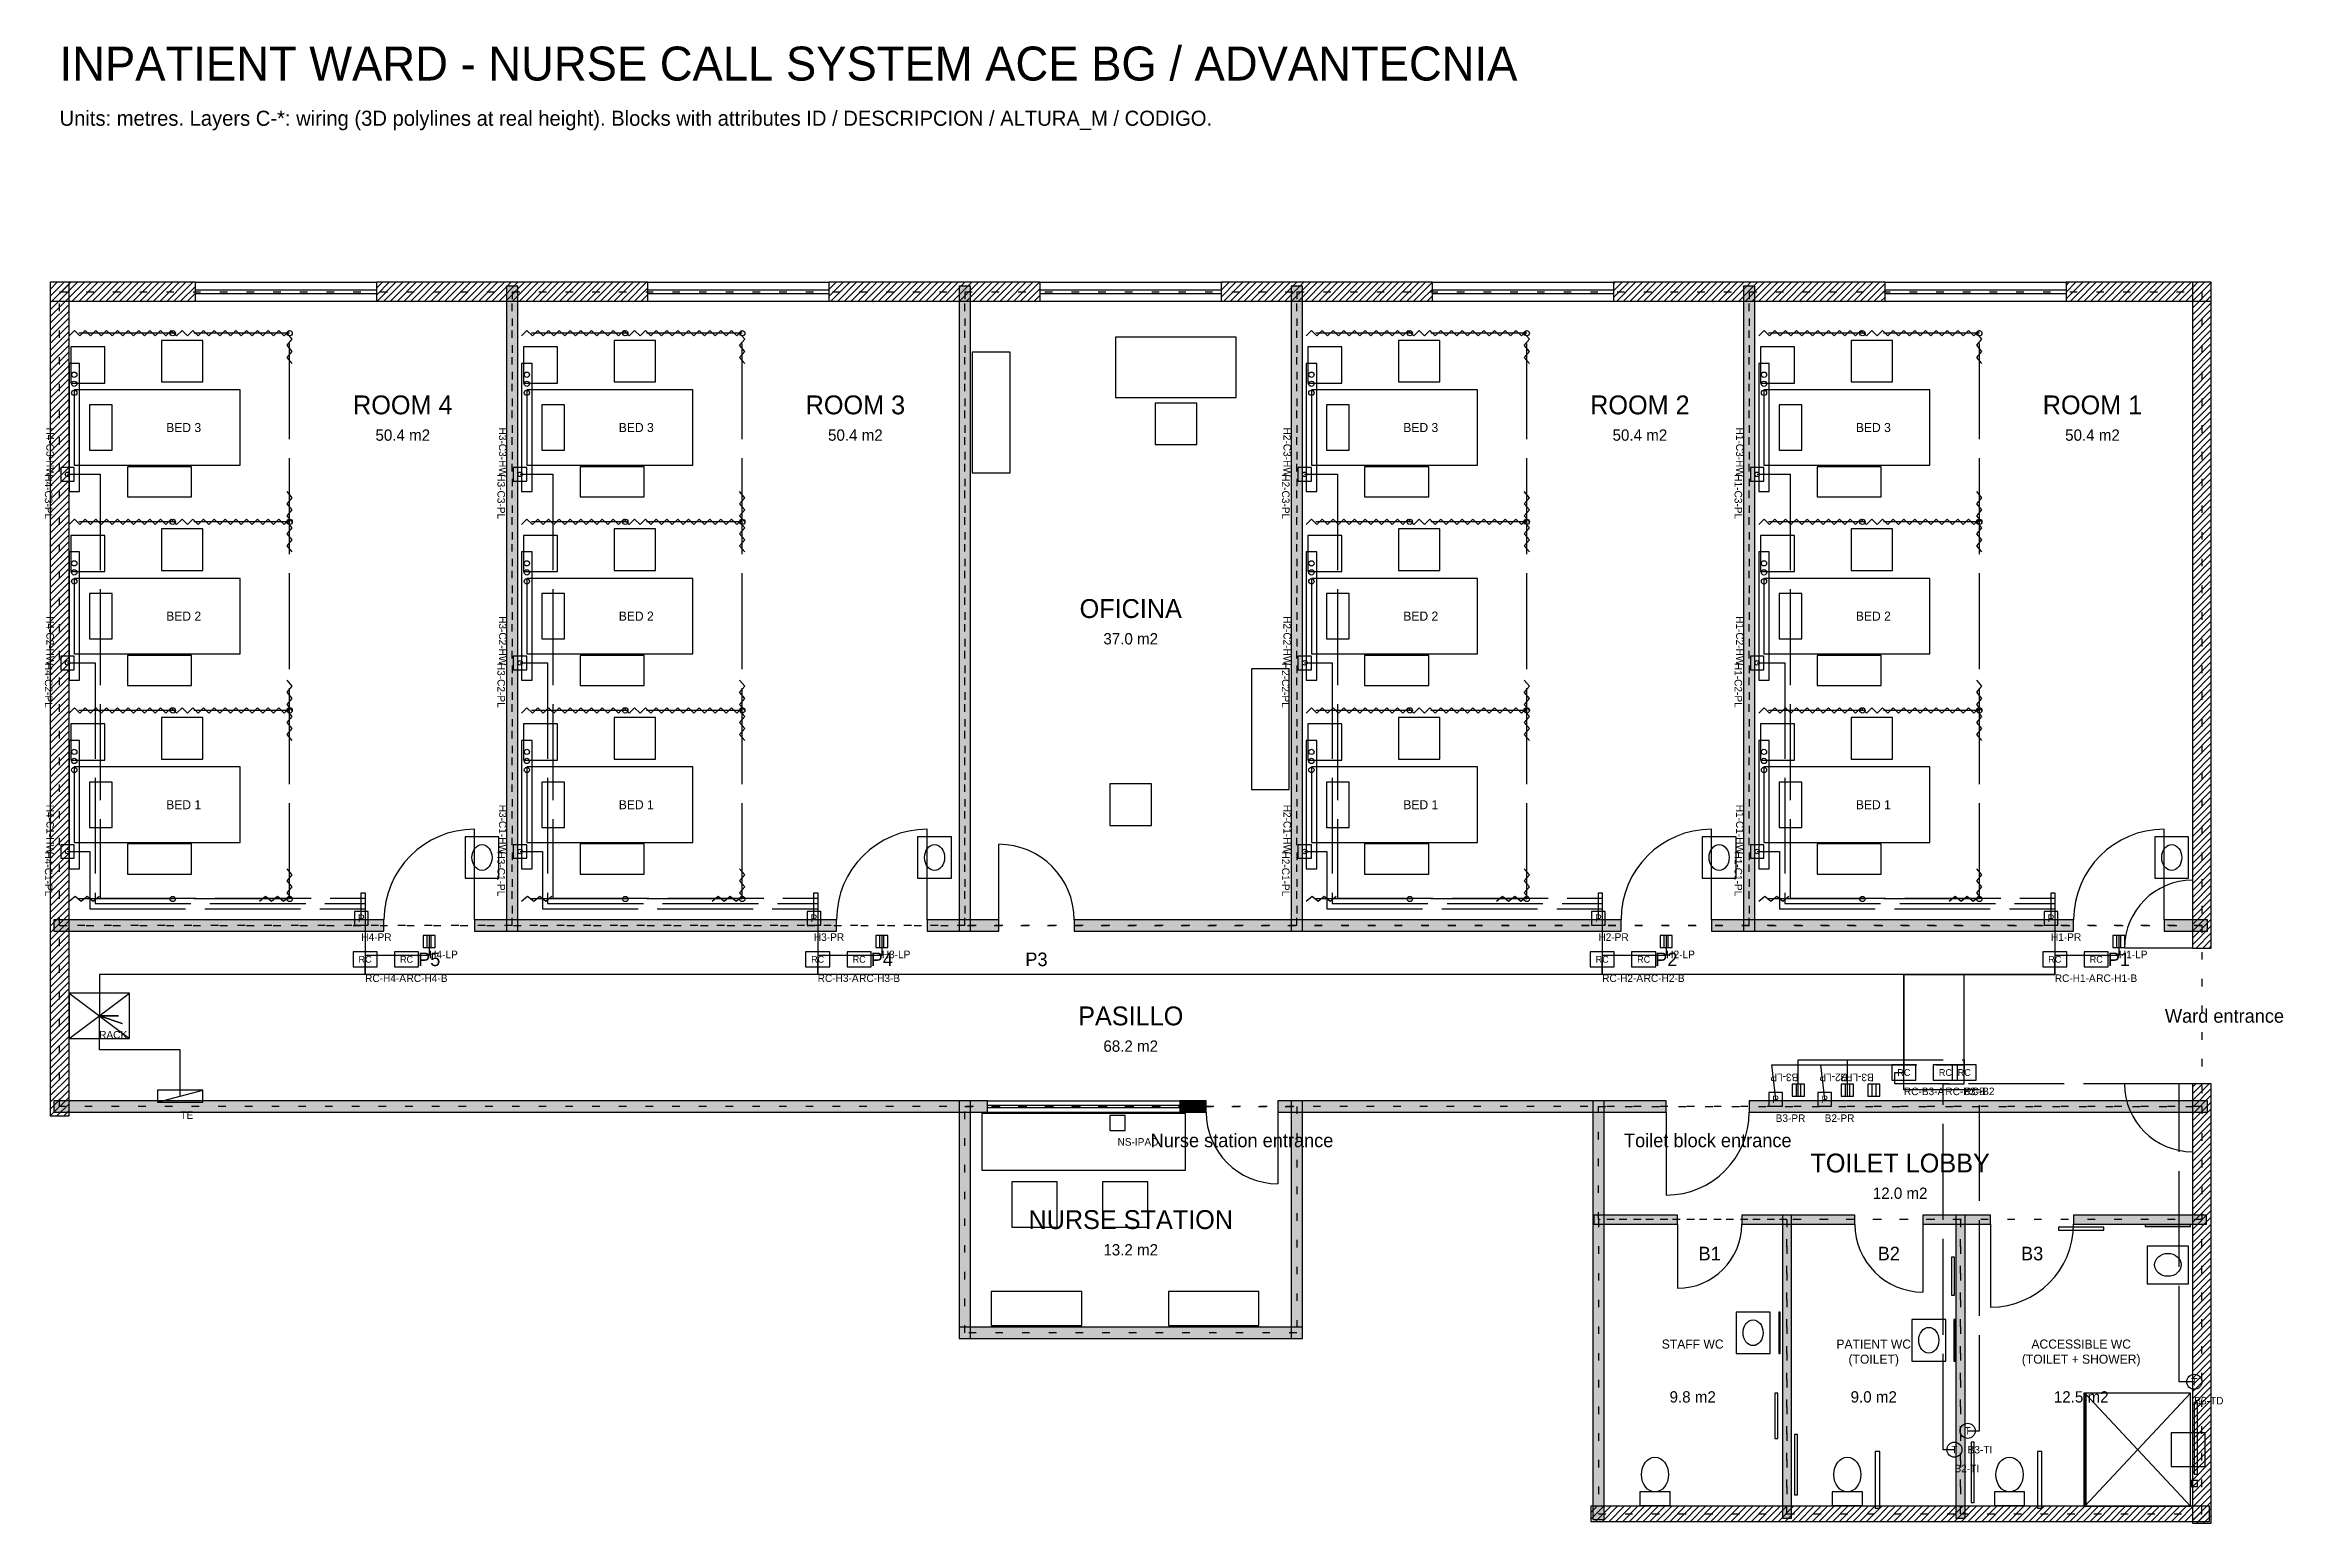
# Model space of a CAD drawing. Header units: metres. Extents: x -0.2 to 29.5, y -5.5 to 14.1.
import ezdxf
from ezdxf.enums import TextEntityAlignment as Align

# ---------------------------------------------------------------- set-up
doc = ezdxf.new("R2010")
doc.units = ezdxf.units.M
doc.linetypes.add('DASHED', pattern=[1.524, 1.27, -0.254])
doc.linetypes.add('DOT2', pattern=[0.254, 0, -0.254])
for name, color, linetype, true_color in [('A-CORTINAS', 6, 'Continuous', 0xb9a3d9), ('C-BUS-KNX-2x2x0.8', 3, 'Continuous', 0x1a9e4b), ('C-ELECTRICIDAD-230V', 5, 'Continuous', 0x1f66d1), ('C-RED-CAT6A-CAT7', 1, 'Continuous', 0xd62839), ('C-UTP-CAT6-TERMINALES', 3, 'DASHED', 0x1a9e4b), ('E-ADVANTECNIA-LLAMADA', 30, 'Continuous', 0xe46f12), ('E-ADVANTECNIA-PRESENCIA', 3, 'Continuous', 0x2e9f4f), ('E-ADVANTECNIA-ROOM-CONTROLLER', 250, 'Continuous', 0x3d4450)]:
    doc.layers.add(name, color=color, linetype=linetype, true_color=true_color)
for name, color, linetype in [('A-LOCALES', 7, 'Continuous'), ('A-MOBILIARIO', 9, 'Continuous'), ('A-MUROS', 8, 'Continuous'), ('A-MUROS-EXT', 250, 'Continuous'), ('A-PUERTAS', 7, 'Continuous'), ('A-SANITARIOS', 9, 'Continuous'), ('A-VENTANAS', 5, 'Continuous'), ('E-ADVANTECNIA-LUZ-PASILLO', 1, 'Continuous'), ('E-CABECERO-TECNICO', 8, 'Continuous'), ('E-ELEC-TABLERO', 5, 'Continuous'), ('E-RED-EQUIPOS', 7, 'Continuous'), ('T-TEXTOS', 7, 'Continuous')]:
    doc.layers.add(name, color=color, linetype=linetype)

msp = doc.modelspace()

# ---------------------------------------------------------------- texts
at = {"layer": 'T-TEXTOS'}
for s, height, p in [('INPATIENT WARD - NURSE CALL SYSTEM ACE BG / ADVANTECNIA', 0.45, (0, 13.6)), ('Units: metres. Layers C-*: wiring (3D polylines at real height). Blocks with attributes ID / DESCRIPCION / ALTURA_M / CODIGO.', 0.2, (0, 13))]:
    msp.add_text(s, height=height, dxfattribs=at).set_placement(p)
for s, height, p in [('ROOM 4', 0.25, (4.55, 9.3)), ('ROOM 3', 0.25, (10.55, 9.3)), ('ROOM 2', 0.25, (20.95, 9.3)), ('ROOM 1', 0.25, (26.95, 9.3)), ('BED 3', 0.12, (1.645, 9)), ('50.4 m2', 0.15, (4.55, 8.9)), ('BED 3', 0.12, (7.645, 9)), ('50.4 m2', 0.15, (10.55, 8.9)), ('BED 3', 0.12, (18.045, 9)), ('50.4 m2', 0.15, (20.95, 8.9)), ('BED 3', 0.12, (24.045, 9)), ('50.4 m2', 0.15, (26.95, 8.9)), ('BED 2', 0.12, (1.645, 6.5)), ('BED 2', 0.12, (7.645, 6.5)), ('OFICINA', 0.25, (14.2, 6.6)), ('BED 2', 0.12, (18.045, 6.5)), ('BED 2', 0.12, (24.045, 6.5)), ('37.0 m2', 0.15, (14.2, 6.2)), ('BED 1', 0.12, (1.645, 4)), ('BED 1', 0.12, (7.645, 4)), ('BED 1', 0.12, (18.045, 4)), ('BED 1', 0.12, (24.045, 4)), ('P5', 0.18, (4.9, 1.95)), ('P4', 0.18, (10.9, 1.95)), ('P3', 0.18, (12.95, 1.95)), ('P2', 0.18, (21.3, 1.95)), ('P1', 0.18, (27.3, 1.95)), ('PASILLO', 0.25, (14.2, 1.2)), ('Ward entrance', 0.18, (28.7, 1.2)), ('68.2 m2', 0.15, (14.2, 0.8)), ('Nurse station entrance', 0.18, (15.675, -0.45)), ('Toilet block entrance', 0.18, (21.85, -0.45)), ('TOILET LOBBY', 0.25, (24.4, -0.75)), ('12.0 m2', 0.15, (24.4, -1.15)), ('NURSE STATION', 0.25, (14.2, -1.5)), ('13.2 m2', 0.15, (14.2, -1.9)), ('B1', 0.18, (21.875, -1.95)), ('B2', 0.18, (24.25, -1.95)), ('B3', 0.18, (26.15, -1.95)), ('STAFF WC', 0.12, (21.65, -3.15)), ('PATIENT WC', 0.12, (24.05, -3.15)), ('ACCESSIBLE WC', 0.12, (26.8, -3.15)), ('(TOILET)', 0.12, (24.05, -3.35)), ('(TOILET + SHOWER)', 0.12, (26.8, -3.35)), ('9.8 m2', 0.15, (21.65, -3.85)), ('9.0 m2', 0.15, (24.05, -3.85)), ('12.5 m2', 0.15, (26.8, -3.85))]:
    msp.add_text(s, height=height, dxfattribs=at).set_placement(p, align=Align.MIDDLE_CENTER)

# ---------------------------------------------------------------- blocks, each defined once
blk = doc.blocks.new('CABECERO_TECNICO')
blk.add_lwpolyline([(-0.85, 0), (0.85, 0), (0.85, 0.14), (-0.85, 0.14)], close=True)
for centre in [(-0.7, 0.07), (-0.58, 0.07), (-0.46, 0.07)]:
    blk.add_circle(centre, 0.035)
at = {"layer": 'T-TEXTOS'}
blk.add_attdef('ID', (0, -0.3), '', height=0.1, dxfattribs=at)
at = {"layer": 'T-TEXTOS', "flags": 1}
for tag, p in [('ALTURA_M', (0, -0.55)), ('CODIGO', (0, -0.65)), ('DESCRIPCION', (0, -0.45))]:
    blk.add_attdef(tag, p, '', height=0.06, dxfattribs=at)
blk = doc.blocks.new('ADV_LLAMADA_CAMA')
blk.add_lwpolyline([(-0.09, -0.09), (0.09, -0.09), (0.09, 0.09), (-0.09, 0.09)], close=True)
blk.add_circle((0, 0), 0.03)
at = {"layer": 'T-TEXTOS'}
blk.add_attdef('ID', (0, -0.3), '', height=0.1, dxfattribs=at)
at = {"layer": 'T-TEXTOS', "flags": 1}
for tag, p in [('ALTURA_M', (0, -0.55)), ('CODIGO', (0, -0.65)), ('DESCRIPCION', (0, -0.45))]:
    blk.add_attdef(tag, p, '', height=0.06, dxfattribs=at)
blk = doc.blocks.new('ADV_PRESENCIA')
blk.add_lwpolyline([(-0.09, -0.09), (0.09, -0.09), (0.09, 0.09), (-0.09, 0.09)], close=True)
blk.add_text('P', height=0.1).set_placement((0, 0), align=Align.MIDDLE_CENTER)
at = {"layer": 'T-TEXTOS'}
blk.add_attdef('ID', (0, -0.3), '', height=0.1, dxfattribs=at)
at = {"layer": 'T-TEXTOS', "flags": 1}
for tag, p in [('ALTURA_M', (0, -0.55)), ('CODIGO', (0, -0.65)), ('DESCRIPCION', (0, -0.45))]:
    blk.add_attdef(tag, p, '', height=0.06, dxfattribs=at)
blk = doc.blocks.new('ADV_LUZ_PASILLO')
for p, q in [((-0.027, -0.16), (-0.027, 0)), ((0.027, -0.16), (0.027, 0))]:
    blk.add_line(p, q)
blk.add_lwpolyline([(-0.08, -0.16), (0.08, -0.16), (0.08, 0), (-0.08, 0)], close=True)
at = {"layer": 'T-TEXTOS'}
blk.add_attdef('ID', (0, -0.3), '', height=0.1, dxfattribs=at)
at = {"layer": 'T-TEXTOS', "flags": 1}
for tag, p in [('ALTURA_M', (0, -0.55)), ('CODIGO', (0, -0.65)), ('DESCRIPCION', (0, -0.45))]:
    blk.add_attdef(tag, p, '', height=0.06, dxfattribs=at)
blk = doc.blocks.new('ADV_ROOM_CONTROLLER')
blk.add_lwpolyline([(-0.16, -0.1), (0.16, -0.1), (0.16, 0.1), (-0.16, 0.1)], close=True)
blk.add_text('RC', height=0.09).set_placement((0, 0), align=Align.MIDDLE_CENTER)
at = {"layer": 'T-TEXTOS'}
blk.add_attdef('ID', (0, -0.3), '', height=0.1, dxfattribs=at)
at = {"layer": 'T-TEXTOS', "flags": 1}
for tag, p in [('ALTURA_M', (0, -0.55)), ('CODIGO', (0, -0.65)), ('DESCRIPCION', (0, -0.45))]:
    blk.add_attdef(tag, p, '', height=0.06, dxfattribs=at)
blk = doc.blocks.new('ADV_TIRADOR')
blk.add_circle((0, 0), 0.1)
blk.add_text('T', height=0.1).set_placement((0, 0), align=Align.MIDDLE_CENTER)
at = {"layer": 'T-TEXTOS'}
blk.add_attdef('ID', (0, -0.3), '', height=0.1, dxfattribs=at)
at = {"layer": 'T-TEXTOS', "flags": 1}
for tag, p in [('ALTURA_M', (0, -0.55)), ('CODIGO', (0, -0.65)), ('DESCRIPCION', (0, -0.45))]:
    blk.add_attdef(tag, p, '', height=0.06, dxfattribs=at)
blk = doc.blocks.new('GABINETE_42U')
for p, q in [((-0.4, -0.3), (0.4, 0.3)), ((-0.4, 0.3), (0.4, -0.3))]:
    blk.add_line(p, q)
blk.add_lwpolyline([(-0.4, -0.3), (0.4, -0.3), (0.4, 0.3), (-0.4, 0.3)], close=True)
at = {"layer": 'T-TEXTOS'}
blk.add_attdef('ID', (0, -0.3), '', height=0.1, dxfattribs=at)
at = {"layer": 'T-TEXTOS', "flags": 1}
for tag, p in [('ALTURA_M', (0, -0.55)), ('CODIGO', (0, -0.65)), ('DESCRIPCION', (0, -0.45))]:
    blk.add_attdef(tag, p, '', height=0.06, dxfattribs=at)
blk = doc.blocks.new('TABLERO_ELECTRICO')
blk.add_line((-0.3, -0.08), (0.3, 0.08))
blk.add_lwpolyline([(-0.3, -0.08), (0.3, -0.08), (0.3, 0.08), (-0.3, 0.08)], close=True)
at = {"layer": 'T-TEXTOS'}
blk.add_attdef('ID', (0, -0.3), '', height=0.1, dxfattribs=at)
at = {"layer": 'T-TEXTOS', "flags": 1}
for tag, p in [('ALTURA_M', (0, -0.55)), ('CODIGO', (0, -0.65)), ('DESCRIPCION', (0, -0.45))]:
    blk.add_attdef(tag, p, '', height=0.06, dxfattribs=at)
blk = doc.blocks.new('TELEFONO_IP')
blk.add_lwpolyline([(-0.1, -0.1), (0.1, -0.1), (0.1, 0.1), (-0.1, 0.1)], close=True)
at = {"layer": 'T-TEXTOS'}
blk.add_attdef('ID', (0, -0.3), '', height=0.1, dxfattribs=at)
at = {"layer": 'T-TEXTOS', "flags": 1}
for tag, p in [('ALTURA_M', (0, -0.55)), ('CODIGO', (0, -0.65)), ('DESCRIPCION', (0, -0.45))]:
    blk.add_attdef(tag, p, '', height=0.06, dxfattribs=at)

# ---------------------------------------------------------------- hatches: boundary and pattern name
at = {"layer": 'A-MUROS'}
for points in [[(5.925, 2.325), (6.075, 2.325), (6.075, 10.875), (5.925, 10.875)], [(11.925, 2.325), (12.075, 2.325), (12.075, 10.875), (11.925, 10.875)], [(16.325, 2.325), (16.475, 2.325), (16.475, 10.875), (16.325, 10.875)], [(22.325, 2.325), (22.475, 2.325), (22.475, 10.875), (22.325, 10.875)], [(-0.075, 2.325), (4.3, 2.325), (4.3, 2.475), (-0.075, 2.475)], [(5.5, 2.325), (10.3, 2.325), (10.3, 2.475), (5.5, 2.475)], [(11.5, 2.325), (12.45, 2.325), (12.45, 2.475), (11.5, 2.475)], [(13.45, 2.325), (20.7, 2.325), (20.7, 2.475), (13.45, 2.475)], [(21.9, 2.325), (26.7, 2.325), (26.7, 2.475), (21.9, 2.475)], [(27.9, 2.325), (28.475, 2.325), (28.475, 2.475), (27.9, 2.475)], [(-0.075, -0.075), (12.3, -0.075), (12.3, 0.075), (-0.075, 0.075)], [(11.925, -3.075), (12.075, -3.075), (12.075, 0.075), (11.925, 0.075)], [(14.85, -0.075), (15.2, -0.075), (15.2, 0.075), (14.85, 0.075)], [(16.15, -0.075), (21.3, -0.075), (21.3, 0.075), (16.15, 0.075)], [(16.325, -3.075), (16.475, -3.075), (16.475, 0.075), (16.325, 0.075)], [(20.325, -5.475), (20.475, -5.475), (20.475, 0.075), (20.325, 0.075)], [(22.4, -0.075), (28.475, -0.075), (28.475, 0.075), (22.4, 0.075)], [(20.34, -1.56), (21.45, -1.56), (21.45, -1.44), (20.34, -1.44)], [(22.3, -1.56), (23.8, -1.56), (23.8, -1.44), (22.3, -1.44)], [(22.84, -5.46), (22.96, -5.46), (22.96, -1.44), (22.84, -1.44)], [(24.7, -1.56), (25.6, -1.56), (25.6, -1.44), (24.7, -1.44)], [(25.14, -5.46), (25.26, -5.46), (25.26, -1.44), (25.14, -1.44)], [(26.7, -1.56), (28.46, -1.56), (28.46, -1.44), (26.7, -1.44)], [(11.925, -3.075), (16.475, -3.075), (16.475, -2.925), (11.925, -2.925)]]:
    msp.add_hatch(color=8, dxfattribs=at).paths.add_polyline_path(points)
at = {"layer": 'A-MUROS-EXT'}
h = msp.add_hatch(dxfattribs=at)
h.set_pattern_fill('ANSI31', scale=0.02)
h.paths.add_polyline_path([(-0.125, 10.675), (1.8, 10.675), (1.8, 10.925), (-0.125, 10.925)])
h = msp.add_hatch(dxfattribs=at)
h.set_pattern_fill('ANSI31', scale=0.02)
h.paths.add_polyline_path([(-0.125, -0.125), (0.125, -0.125), (0.125, 10.925), (-0.125, 10.925)])
h = msp.add_hatch(dxfattribs=at)
h.set_pattern_fill('ANSI31', scale=0.02)
h.paths.add_polyline_path([(4.2, 10.675), (7.8, 10.675), (7.8, 10.925), (4.2, 10.925)])
h = msp.add_hatch(dxfattribs=at)
h.set_pattern_fill('ANSI31', scale=0.02)
h.paths.add_polyline_path([(10.2, 10.675), (13, 10.675), (13, 10.925), (10.2, 10.925)])
h = msp.add_hatch(dxfattribs=at)
h.set_pattern_fill('ANSI31', scale=0.02)
h.paths.add_polyline_path([(15.4, 10.675), (18.2, 10.675), (18.2, 10.925), (15.4, 10.925)])
h = msp.add_hatch(dxfattribs=at)
h.set_pattern_fill('ANSI31', scale=0.02)
h.paths.add_polyline_path([(20.6, 10.675), (24.2, 10.675), (24.2, 10.925), (20.6, 10.925)])
h = msp.add_hatch(dxfattribs=at)
h.set_pattern_fill('ANSI31', scale=0.02)
h.paths.add_polyline_path([(26.6, 10.675), (28.525, 10.675), (28.525, 10.925), (26.6, 10.925)])
h = msp.add_hatch(dxfattribs=at)
h.set_pattern_fill('ANSI31', scale=0.02)
h.paths.add_polyline_path([(28.275, 2.1), (28.525, 2.1), (28.525, 10.925), (28.275, 10.925)])
h = msp.add_hatch(dxfattribs=at)
h.set_pattern_fill('ANSI31', scale=0.02)
h.paths.add_polyline_path([(28.275, -5.525), (28.525, -5.525), (28.525, 0.3), (28.275, 0.3)])
h = msp.add_hatch(dxfattribs=at)
h.set_pattern_fill('ANSI31', scale=0.02)
h.paths.add_polyline_path([(20.3, -5.5), (28.5, -5.5), (28.5, -5.3), (20.3, -5.3)])

# ---------------------------------------------------------------- linework, layer by layer
at = {"layer": 'A-CORTINAS', "linetype": 'DASHED'}
for p, q in [((3.05, 10.25), (0.125, 10.25)), ((3.05, 2.75), (3.05, 10.25)), ((9.05, 10.25), (6.125, 10.25)), ((9.05, 2.75), (9.05, 10.25)), ((19.45, 10.25), (16.525, 10.25)), ((19.45, 2.75), (19.45, 10.25)), ((25.45, 10.25), (22.525, 10.25)), ((25.45, 2.75), (25.45, 10.25)), ((3.05, 7.75), (0.125, 7.75)), ((9.05, 7.75), (6.125, 7.75)), ((19.45, 7.75), (16.525, 7.75)), ((25.45, 7.75), (22.525, 7.75)), ((3.05, 5.25), (0.125, 5.25)), ((9.05, 5.25), (6.125, 5.25)), ((19.45, 5.25), (16.525, 5.25)), ((25.45, 5.25), (22.525, 5.25)), ((3.05, 2.75), (0.125, 2.75)), ((9.05, 2.75), (6.125, 2.75)), ((19.45, 2.75), (16.525, 2.75)), ((25.45, 2.75), (22.525, 2.75))]:
    msp.add_line(p, q, dxfattribs=at)
at = {"layer": 'A-CORTINAS'}
for points in [[(3.05, 10.285), (2.979, 10.215), (2.907, 10.285), (2.836, 10.215), (2.765, 10.285), (2.693, 10.215), (2.622, 10.285), (2.551, 10.215), (2.479, 10.285), (2.408, 10.215), (2.337, 10.285), (2.265, 10.215), (2.194, 10.285), (2.123, 10.215), (2.051, 10.285), (1.98, 10.215), (1.909, 10.285), (1.837, 10.215), (1.766, 10.285), (1.695, 10.215), (1.623, 10.285), (1.552, 10.215), (1.48, 10.285), (1.409, 10.215), (1.338, 10.285), (1.266, 10.215), (1.195, 10.285), (1.124, 10.215), (1.052, 10.285), (0.981, 10.215), (0.91, 10.285), (0.838, 10.215), (0.767, 10.285), (0.696, 10.215), (0.624, 10.285), (0.553, 10.215), (0.482, 10.285), (0.41, 10.215), (0.339, 10.285), (0.268, 10.215), (0.196, 10.285), (0.125, 10.215)], [(3.085, 9.85), (3.015, 9.93), (3.085, 10.01), (3.015, 10.09), (3.085, 10.17), (3.015, 10.25)], [(9.05, 10.285), (8.979, 10.215), (8.907, 10.285), (8.836, 10.215), (8.765, 10.285), (8.693, 10.215), (8.622, 10.285), (8.551, 10.215), (8.479, 10.285), (8.408, 10.215), (8.337, 10.285), (8.265, 10.215), (8.194, 10.285), (8.123, 10.215), (8.051, 10.285), (7.98, 10.215), (7.909, 10.285), (7.837, 10.215), (7.766, 10.285), (7.695, 10.215), (7.623, 10.285), (7.552, 10.215), (7.48, 10.285), (7.409, 10.215), (7.338, 10.285), (7.266, 10.215), (7.195, 10.285), (7.124, 10.215), (7.052, 10.285), (6.981, 10.215), (6.91, 10.285), (6.838, 10.215), (6.767, 10.285), (6.696, 10.215), (6.624, 10.285), (6.553, 10.215), (6.482, 10.285), (6.41, 10.215), (6.339, 10.285), (6.268, 10.215), (6.196, 10.285), (6.125, 10.215)], [(9.085, 9.85), (9.015, 9.93), (9.085, 10.01), (9.015, 10.09), (9.085, 10.17), (9.015, 10.25)], [(19.45, 10.285), (19.379, 10.215), (19.307, 10.285), (19.236, 10.215), (19.165, 10.285), (19.093, 10.215), (19.022, 10.285), (18.951, 10.215), (18.879, 10.285), (18.808, 10.215), (18.737, 10.285), (18.665, 10.215), (18.594, 10.285), (18.523, 10.215), (18.451, 10.285), (18.38, 10.215), (18.309, 10.285), (18.237, 10.215), (18.166, 10.285), (18.095, 10.215), (18.023, 10.285), (17.952, 10.215), (17.88, 10.285), (17.809, 10.215), (17.738, 10.285), (17.666, 10.215), (17.595, 10.285), (17.524, 10.215), (17.452, 10.285), (17.381, 10.215), (17.31, 10.285), (17.238, 10.215), (17.167, 10.285), (17.096, 10.215), (17.024, 10.285), (16.953, 10.215), (16.882, 10.285), (16.81, 10.215), (16.739, 10.285), (16.668, 10.215), (16.596, 10.285), (16.525, 10.215)], [(19.485, 9.85), (19.415, 9.93), (19.485, 10.01), (19.415, 10.09), (19.485, 10.17), (19.415, 10.25)], [(25.45, 10.285), (25.379, 10.215), (25.307, 10.285), (25.236, 10.215), (25.165, 10.285), (25.093, 10.215), (25.022, 10.285), (24.951, 10.215), (24.879, 10.285), (24.808, 10.215), (24.737, 10.285), (24.665, 10.215), (24.594, 10.285), (24.523, 10.215), (24.451, 10.285), (24.38, 10.215), (24.309, 10.285), (24.237, 10.215), (24.166, 10.285), (24.095, 10.215), (24.023, 10.285), (23.952, 10.215), (23.88, 10.285), (23.809, 10.215), (23.738, 10.285), (23.666, 10.215), (23.595, 10.285), (23.524, 10.215), (23.452, 10.285), (23.381, 10.215), (23.31, 10.285), (23.238, 10.215), (23.167, 10.285), (23.096, 10.215), (23.024, 10.285), (22.953, 10.215), (22.882, 10.285), (22.81, 10.215), (22.739, 10.285), (22.668, 10.215), (22.596, 10.285), (22.525, 10.215)], [(25.485, 9.85), (25.415, 9.93), (25.485, 10.01), (25.415, 10.09), (25.485, 10.17), (25.415, 10.25)], [(3.085, 7.75), (3.015, 7.83), (3.085, 7.91), (3.015, 7.99), (3.085, 8.07), (3.015, 8.15)], [(9.085, 7.75), (9.015, 7.83), (9.085, 7.91), (9.015, 7.99), (9.085, 8.07), (9.015, 8.15)], [(19.485, 7.75), (19.415, 7.83), (19.485, 7.91), (19.415, 7.99), (19.485, 8.07), (19.415, 8.15)], [(25.485, 7.75), (25.415, 7.83), (25.485, 7.91), (25.415, 7.99), (25.485, 8.07), (25.415, 8.15)], [(3.05, 7.785), (2.979, 7.715), (2.907, 7.785), (2.836, 7.715), (2.765, 7.785), (2.693, 7.715), (2.622, 7.785), (2.551, 7.715), (2.479, 7.785), (2.408, 7.715), (2.337, 7.785), (2.265, 7.715), (2.194, 7.785), (2.123, 7.715), (2.051, 7.785), (1.98, 7.715), (1.909, 7.785), (1.837, 7.715), (1.766, 7.785), (1.695, 7.715), (1.623, 7.785), (1.552, 7.715), (1.48, 7.785), (1.409, 7.715), (1.338, 7.785), (1.266, 7.715), (1.195, 7.785), (1.124, 7.715), (1.052, 7.785), (0.981, 7.715), (0.91, 7.785), (0.838, 7.715), (0.767, 7.785), (0.696, 7.715), (0.624, 7.785), (0.553, 7.715), (0.482, 7.785), (0.41, 7.715), (0.339, 7.785), (0.268, 7.715), (0.196, 7.785), (0.125, 7.715)], [(3.085, 7.35), (3.015, 7.43), (3.085, 7.51), (3.015, 7.59), (3.085, 7.67), (3.015, 7.75)], [(9.05, 7.785), (8.979, 7.715), (8.907, 7.785), (8.836, 7.715), (8.765, 7.785), (8.693, 7.715), (8.622, 7.785), (8.551, 7.715), (8.479, 7.785), (8.408, 7.715), (8.337, 7.785), (8.265, 7.715), (8.194, 7.785), (8.123, 7.715), (8.051, 7.785), (7.98, 7.715), (7.909, 7.785), (7.837, 7.715), (7.766, 7.785), (7.695, 7.715), (7.623, 7.785), (7.552, 7.715), (7.48, 7.785), (7.409, 7.715), (7.338, 7.785), (7.266, 7.715), (7.195, 7.785), (7.124, 7.715), (7.052, 7.785), (6.981, 7.715), (6.91, 7.785), (6.838, 7.715), (6.767, 7.785), (6.696, 7.715), (6.624, 7.785), (6.553, 7.715), (6.482, 7.785), (6.41, 7.715), (6.339, 7.785), (6.268, 7.715), (6.196, 7.785), (6.125, 7.715)], [(9.085, 7.35), (9.015, 7.43), (9.085, 7.51), (9.015, 7.59), (9.085, 7.67), (9.015, 7.75)], [(19.45, 7.785), (19.379, 7.715), (19.307, 7.785), (19.236, 7.715), (19.165, 7.785), (19.093, 7.715), (19.022, 7.785), (18.951, 7.715), (18.879, 7.785), (18.808, 7.715), (18.737, 7.785), (18.665, 7.715), (18.594, 7.785), (18.523, 7.715), (18.451, 7.785), (18.38, 7.715), (18.309, 7.785), (18.237, 7.715), (18.166, 7.785), (18.095, 7.715), (18.023, 7.785), (17.952, 7.715), (17.88, 7.785), (17.809, 7.715), (17.738, 7.785), (17.666, 7.715), (17.595, 7.785), (17.524, 7.715), (17.452, 7.785), (17.381, 7.715), (17.31, 7.785), (17.238, 7.715), (17.167, 7.785), (17.096, 7.715), (17.024, 7.785), (16.953, 7.715), (16.882, 7.785), (16.81, 7.715), (16.739, 7.785), (16.668, 7.715), (16.596, 7.785), (16.525, 7.715)], [(19.485, 7.35), (19.415, 7.43), (19.485, 7.51), (19.415, 7.59), (19.485, 7.67), (19.415, 7.75)], [(25.45, 7.785), (25.379, 7.715), (25.307, 7.785), (25.236, 7.715), (25.165, 7.785), (25.093, 7.715), (25.022, 7.785), (24.951, 7.715), (24.879, 7.785), (24.808, 7.715), (24.737, 7.785), (24.665, 7.715), (24.594, 7.785), (24.523, 7.715), (24.451, 7.785), (24.38, 7.715), (24.309, 7.785), (24.237, 7.715), (24.166, 7.785), (24.095, 7.715), (24.023, 7.785), (23.952, 7.715), (23.88, 7.785), (23.809, 7.715), (23.738, 7.785), (23.666, 7.715), (23.595, 7.785), (23.524, 7.715), (23.452, 7.785), (23.381, 7.715), (23.31, 7.785), (23.238, 7.715), (23.167, 7.785), (23.096, 7.715), (23.024, 7.785), (22.953, 7.715), (22.882, 7.785), (22.81, 7.715), (22.739, 7.785), (22.668, 7.715), (22.596, 7.785), (22.525, 7.715)], [(25.485, 7.35), (25.415, 7.43), (25.485, 7.51), (25.415, 7.59), (25.485, 7.67), (25.415, 7.75)], [(3.085, 5.25), (3.015, 5.33), (3.085, 5.41), (3.015, 5.49), (3.085, 5.57), (3.015, 5.65)], [(9.085, 5.25), (9.015, 5.33), (9.085, 5.41), (9.015, 5.49), (9.085, 5.57), (9.015, 5.65)], [(19.485, 5.25), (19.415, 5.33), (19.485, 5.41), (19.415, 5.49), (19.485, 5.57), (19.415, 5.65)], [(25.485, 5.25), (25.415, 5.33), (25.485, 5.41), (25.415, 5.49), (25.485, 5.57), (25.415, 5.65)], [(3.05, 5.285), (2.979, 5.215), (2.907, 5.285), (2.836, 5.215), (2.765, 5.285), (2.693, 5.215), (2.622, 5.285), (2.551, 5.215), (2.479, 5.285), (2.408, 5.215), (2.337, 5.285), (2.265, 5.215), (2.194, 5.285), (2.123, 5.215), (2.051, 5.285), (1.98, 5.215), (1.909, 5.285), (1.837, 5.215), (1.766, 5.285), (1.695, 5.215), (1.623, 5.285), (1.552, 5.215), (1.48, 5.285), (1.409, 5.215), (1.338, 5.285), (1.266, 5.215), (1.195, 5.285), (1.124, 5.215), (1.052, 5.285), (0.981, 5.215), (0.91, 5.285), (0.838, 5.215), (0.767, 5.285), (0.696, 5.215), (0.624, 5.285), (0.553, 5.215), (0.482, 5.285), (0.41, 5.215), (0.339, 5.285), (0.268, 5.215), (0.196, 5.285), (0.125, 5.215)], [(3.085, 4.85), (3.015, 4.93), (3.085, 5.01), (3.015, 5.09), (3.085, 5.17), (3.015, 5.25)], [(9.05, 5.285), (8.979, 5.215), (8.907, 5.285), (8.836, 5.215), (8.765, 5.285), (8.693, 5.215), (8.622, 5.285), (8.551, 5.215), (8.479, 5.285), (8.408, 5.215), (8.337, 5.285), (8.265, 5.215), (8.194, 5.285), (8.123, 5.215), (8.051, 5.285), (7.98, 5.215), (7.909, 5.285), (7.837, 5.215), (7.766, 5.285), (7.695, 5.215), (7.623, 5.285), (7.552, 5.215), (7.48, 5.285), (7.409, 5.215), (7.338, 5.285), (7.266, 5.215), (7.195, 5.285), (7.124, 5.215), (7.052, 5.285), (6.981, 5.215), (6.91, 5.285), (6.838, 5.215), (6.767, 5.285), (6.696, 5.215), (6.624, 5.285), (6.553, 5.215), (6.482, 5.285), (6.41, 5.215), (6.339, 5.285), (6.268, 5.215), (6.196, 5.285), (6.125, 5.215)], [(9.085, 4.85), (9.015, 4.93), (9.085, 5.01), (9.015, 5.09), (9.085, 5.17), (9.015, 5.25)], [(19.45, 5.285), (19.379, 5.215), (19.307, 5.285), (19.236, 5.215), (19.165, 5.285), (19.093, 5.215), (19.022, 5.285), (18.951, 5.215), (18.879, 5.285), (18.808, 5.215), (18.737, 5.285), (18.665, 5.215), (18.594, 5.285), (18.523, 5.215), (18.451, 5.285), (18.38, 5.215), (18.309, 5.285), (18.237, 5.215), (18.166, 5.285), (18.095, 5.215), (18.023, 5.285), (17.952, 5.215), (17.88, 5.285), (17.809, 5.215), (17.738, 5.285), (17.666, 5.215), (17.595, 5.285), (17.524, 5.215), (17.452, 5.285), (17.381, 5.215), (17.31, 5.285), (17.238, 5.215), (17.167, 5.285), (17.096, 5.215), (17.024, 5.285), (16.953, 5.215), (16.882, 5.285), (16.81, 5.215), (16.739, 5.285), (16.668, 5.215), (16.596, 5.285), (16.525, 5.215)], [(19.485, 4.85), (19.415, 4.93), (19.485, 5.01), (19.415, 5.09), (19.485, 5.17), (19.415, 5.25)], [(25.45, 5.285), (25.379, 5.215), (25.307, 5.285), (25.236, 5.215), (25.165, 5.285), (25.093, 5.215), (25.022, 5.285), (24.951, 5.215), (24.879, 5.285), (24.808, 5.215), (24.737, 5.285), (24.665, 5.215), (24.594, 5.285), (24.523, 5.215), (24.451, 5.285), (24.38, 5.215), (24.309, 5.285), (24.237, 5.215), (24.166, 5.285), (24.095, 5.215), (24.023, 5.285), (23.952, 5.215), (23.88, 5.285), (23.809, 5.215), (23.738, 5.285), (23.666, 5.215), (23.595, 5.285), (23.524, 5.215), (23.452, 5.285), (23.381, 5.215), (23.31, 5.285), (23.238, 5.215), (23.167, 5.285), (23.096, 5.215), (23.024, 5.285), (22.953, 5.215), (22.882, 5.285), (22.81, 5.215), (22.739, 5.285), (22.668, 5.215), (22.596, 5.285), (22.525, 5.215)], [(25.485, 4.85), (25.415, 4.93), (25.485, 5.01), (25.415, 5.09), (25.485, 5.17), (25.415, 5.25)], [(3.085, 2.75), (3.015, 2.83), (3.085, 2.91), (3.015, 2.99), (3.085, 3.07), (3.015, 3.15)], [(9.085, 2.75), (9.015, 2.83), (9.085, 2.91), (9.015, 2.99), (9.085, 3.07), (9.015, 3.15)], [(19.485, 2.75), (19.415, 2.83), (19.485, 2.91), (19.415, 2.99), (19.485, 3.07), (19.415, 3.15)], [(25.485, 2.75), (25.415, 2.83), (25.485, 2.91), (25.415, 2.99), (25.485, 3.07), (25.415, 3.15)], [(0.525, 2.785), (0.445, 2.715), (0.365, 2.785), (0.285, 2.715), (0.205, 2.785), (0.125, 2.715)], [(3.05, 2.785), (2.97, 2.715), (2.89, 2.785), (2.81, 2.715), (2.73, 2.785), (2.65, 2.715)], [(6.525, 2.785), (6.445, 2.715), (6.365, 2.785), (6.285, 2.715), (6.205, 2.785), (6.125, 2.715)], [(9.05, 2.785), (8.97, 2.715), (8.89, 2.785), (8.81, 2.715), (8.73, 2.785), (8.65, 2.715)], [(16.925, 2.785), (16.845, 2.715), (16.765, 2.785), (16.685, 2.715), (16.605, 2.785), (16.525, 2.715)], [(19.45, 2.785), (19.37, 2.715), (19.29, 2.785), (19.21, 2.715), (19.13, 2.785), (19.05, 2.715)], [(22.925, 2.785), (22.845, 2.715), (22.765, 2.785), (22.685, 2.715), (22.605, 2.785), (22.525, 2.715)], [(25.45, 2.785), (25.37, 2.715), (25.29, 2.785), (25.21, 2.715), (25.13, 2.785), (25.05, 2.715)]]:
    msp.add_lwpolyline(points, dxfattribs=at)
for centre in [(1.5, 10.25), (3.05, 10.25), (7.5, 10.25), (9.05, 10.25), (17.9, 10.25), (19.45, 10.25), (23.9, 10.25), (25.45, 10.25), (1.5, 7.75), (3.05, 7.75), (7.5, 7.75), (9.05, 7.75), (17.9, 7.75), (19.45, 7.75), (23.9, 7.75), (25.45, 7.75), (1.5, 5.25), (3.05, 5.25), (7.5, 5.25), (9.05, 5.25), (17.9, 5.25), (19.45, 5.25), (23.9, 5.25), (25.45, 5.25), (1.5, 2.75), (3.05, 2.75), (7.5, 2.75), (9.05, 2.75), (17.9, 2.75), (19.45, 2.75), (23.9, 2.75), (25.45, 2.75)]:
    msp.add_circle(centre, 0.035, dxfattribs=at)
at = {"layer": 'A-LOCALES', "linetype": 'DOT2'}
for points in [[(6, 2.4), (0, 2.4), (0, 10.8), (6, 10.8)], [(12, 2.4), (6, 2.4), (6, 10.8), (12, 10.8)], [(16.4, 2.4), (12, 2.4), (12, 10.8), (16.4, 10.8)], [(22.4, 2.4), (16.4, 2.4), (16.4, 10.8), (22.4, 10.8)], [(28.4, 2.4), (22.4, 2.4), (22.4, 10.8), (28.4, 10.8)], [(28.4, 0), (0, 0), (0, 2.4), (28.4, 2.4)], [(16.4, -3), (12, -3), (12, 0), (16.4, 0)], [(28.4, -1.5), (20.4, -1.5), (20.4, 0), (28.4, 0)], [(20.4, -5.4), (22.9, -5.4), (22.9, -1.5), (20.4, -1.5)], [(22.9, -5.4), (25.2, -5.4), (25.2, -1.5), (22.9, -1.5)], [(25.2, -5.4), (28.4, -5.4), (28.4, -1.5), (25.2, -1.5)]]:
    msp.add_lwpolyline(points, close=True, dxfattribs=at)
at = {"layer": 'A-MOBILIARIO'}
for points in [[(1.35, 9.605), (1.9, 9.605), (1.9, 10.155), (1.35, 10.155)], [(7.35, 9.605), (7.9, 9.605), (7.9, 10.155), (7.35, 10.155)], [(14, 9.4), (15.6, 9.4), (15.6, 10.2), (14, 10.2)], [(17.75, 9.605), (18.3, 9.605), (18.3, 10.155), (17.75, 10.155)], [(23.75, 9.605), (24.3, 9.605), (24.3, 10.155), (23.75, 10.155)], [(0.15, 9.59), (0.6, 9.59), (0.6, 10.07), (0.15, 10.07)], [(6.15, 9.59), (6.6, 9.59), (6.6, 10.07), (6.15, 10.07)], [(12.1, 8.4), (12.6, 8.4), (12.6, 10), (12.1, 10)], [(16.55, 9.59), (17, 9.59), (17, 10.07), (16.55, 10.07)], [(22.55, 9.59), (23, 9.59), (23, 10.07), (22.55, 10.07)], [(0.195, 8.5), (2.395, 8.5), (2.395, 9.5), (0.195, 9.5)], [(6.195, 8.5), (8.395, 8.5), (8.395, 9.5), (6.195, 9.5)], [(16.595, 8.5), (18.795, 8.5), (18.795, 9.5), (16.595, 9.5)], [(22.595, 8.5), (24.795, 8.5), (24.795, 9.5), (22.595, 9.5)], [(0.395, 8.7), (0.695, 8.7), (0.695, 9.3), (0.395, 9.3)], [(6.395, 8.7), (6.695, 8.7), (6.695, 9.3), (6.395, 9.3)], [(14.525, 8.775), (15.075, 8.775), (15.075, 9.325), (14.525, 9.325)], [(16.795, 8.7), (17.095, 8.7), (17.095, 9.3), (16.795, 9.3)], [(22.795, 8.7), (23.095, 8.7), (23.095, 9.3), (22.795, 9.3)], [(0.9, 8.08), (1.75, 8.08), (1.75, 8.48), (0.9, 8.48)], [(6.9, 8.08), (7.75, 8.08), (7.75, 8.48), (6.9, 8.48)], [(17.3, 8.08), (18.15, 8.08), (18.15, 8.48), (17.3, 8.48)], [(23.3, 8.08), (24.15, 8.08), (24.15, 8.48), (23.3, 8.48)], [(0.15, 7.09), (0.6, 7.09), (0.6, 7.57), (0.15, 7.57)], [(1.35, 7.105), (1.9, 7.105), (1.9, 7.655), (1.35, 7.655)], [(6.15, 7.09), (6.6, 7.09), (6.6, 7.57), (6.15, 7.57)], [(7.35, 7.105), (7.9, 7.105), (7.9, 7.655), (7.35, 7.655)], [(16.55, 7.09), (17, 7.09), (17, 7.57), (16.55, 7.57)], [(17.75, 7.105), (18.3, 7.105), (18.3, 7.655), (17.75, 7.655)], [(22.55, 7.09), (23, 7.09), (23, 7.57), (22.55, 7.57)], [(23.75, 7.105), (24.3, 7.105), (24.3, 7.655), (23.75, 7.655)], [(0.195, 6), (2.395, 6), (2.395, 7), (0.195, 7)], [(6.195, 6), (8.395, 6), (8.395, 7), (6.195, 7)], [(16.595, 6), (18.795, 6), (18.795, 7), (16.595, 7)], [(22.595, 6), (24.795, 6), (24.795, 7), (22.595, 7)], [(0.395, 6.2), (0.695, 6.2), (0.695, 6.8), (0.395, 6.8)], [(6.395, 6.2), (6.695, 6.2), (6.695, 6.8), (6.395, 6.8)], [(16.795, 6.2), (17.095, 6.2), (17.095, 6.8), (16.795, 6.8)], [(22.795, 6.2), (23.095, 6.2), (23.095, 6.8), (22.795, 6.8)], [(0.9, 5.58), (1.75, 5.58), (1.75, 5.98), (0.9, 5.98)], [(6.9, 5.58), (7.75, 5.58), (7.75, 5.98), (6.9, 5.98)], [(17.3, 5.58), (18.15, 5.58), (18.15, 5.98), (17.3, 5.98)], [(23.3, 5.58), (24.15, 5.58), (24.15, 5.98), (23.3, 5.98)], [(15.8, 4.2), (16.3, 4.2), (16.3, 5.8), (15.8, 5.8)], [(0.15, 4.59), (0.6, 4.59), (0.6, 5.07), (0.15, 5.07)], [(1.35, 4.605), (1.9, 4.605), (1.9, 5.155), (1.35, 5.155)], [(6.15, 4.59), (6.6, 4.59), (6.6, 5.07), (6.15, 5.07)], [(7.35, 4.605), (7.9, 4.605), (7.9, 5.155), (7.35, 5.155)], [(16.55, 4.59), (17, 4.59), (17, 5.07), (16.55, 5.07)], [(17.75, 4.605), (18.3, 4.605), (18.3, 5.155), (17.75, 5.155)], [(22.55, 4.59), (23, 4.59), (23, 5.07), (22.55, 5.07)], [(23.75, 4.605), (24.3, 4.605), (24.3, 5.155), (23.75, 5.155)], [(0.195, 3.5), (2.395, 3.5), (2.395, 4.5), (0.195, 4.5)], [(6.195, 3.5), (8.395, 3.5), (8.395, 4.5), (6.195, 4.5)], [(16.595, 3.5), (18.795, 3.5), (18.795, 4.5), (16.595, 4.5)], [(22.595, 3.5), (24.795, 3.5), (24.795, 4.5), (22.595, 4.5)], [(0.395, 3.7), (0.695, 3.7), (0.695, 4.3), (0.395, 4.3)], [(6.395, 3.7), (6.695, 3.7), (6.695, 4.3), (6.395, 4.3)], [(13.925, 3.725), (14.475, 3.725), (14.475, 4.275), (13.925, 4.275)], [(16.795, 3.7), (17.095, 3.7), (17.095, 4.3), (16.795, 4.3)], [(22.795, 3.7), (23.095, 3.7), (23.095, 4.3), (22.795, 4.3)], [(0.9, 3.08), (1.75, 3.08), (1.75, 3.48), (0.9, 3.48)], [(6.9, 3.08), (7.75, 3.08), (7.75, 3.48), (6.9, 3.48)], [(17.3, 3.08), (18.15, 3.08), (18.15, 3.48), (17.3, 3.48)], [(23.3, 3.08), (24.15, 3.08), (24.15, 3.48), (23.3, 3.48)], [(12.225, -0.845), (14.925, -0.845), (14.925, -0.095), (12.225, -0.095)], [(12.625, -1.6), (13.225, -1.6), (13.225, -1), (12.625, -1)], [(13.825, -1.6), (14.425, -1.6), (14.425, -1), (13.825, -1)], [(12.35, -2.905), (13.55, -2.905), (13.55, -2.455), (12.35, -2.455)], [(14.7, -2.905), (15.9, -2.905), (15.9, -2.455), (14.7, -2.455)]]:
    msp.add_lwpolyline(points, close=True, dxfattribs=at)
at = {"layer": 'A-MUROS'}
for points in [[(5.925, 2.325), (6.075, 2.325), (6.075, 10.875), (5.925, 10.875)], [(11.925, 2.325), (12.075, 2.325), (12.075, 10.875), (11.925, 10.875)], [(16.325, 2.325), (16.475, 2.325), (16.475, 10.875), (16.325, 10.875)], [(22.325, 2.325), (22.475, 2.325), (22.475, 10.875), (22.325, 10.875)], [(-0.075, 2.325), (4.3, 2.325), (4.3, 2.475), (-0.075, 2.475)], [(5.5, 2.325), (10.3, 2.325), (10.3, 2.475), (5.5, 2.475)], [(11.5, 2.325), (12.45, 2.325), (12.45, 2.475), (11.5, 2.475)], [(13.45, 2.325), (20.7, 2.325), (20.7, 2.475), (13.45, 2.475)], [(21.9, 2.325), (26.7, 2.325), (26.7, 2.475), (21.9, 2.475)], [(27.9, 2.325), (28.475, 2.325), (28.475, 2.475), (27.9, 2.475)], [(-0.075, -0.075), (12.3, -0.075), (12.3, 0.075), (-0.075, 0.075)], [(11.925, -3.075), (12.075, -3.075), (12.075, 0.075), (11.925, 0.075)], [(14.85, -0.075), (15.2, -0.075), (15.2, 0.075), (14.85, 0.075)], [(16.15, -0.075), (21.3, -0.075), (21.3, 0.075), (16.15, 0.075)], [(16.325, -3.075), (16.475, -3.075), (16.475, 0.075), (16.325, 0.075)], [(20.325, -5.475), (20.475, -5.475), (20.475, 0.075), (20.325, 0.075)], [(22.4, -0.075), (28.475, -0.075), (28.475, 0.075), (22.4, 0.075)], [(20.34, -1.56), (21.45, -1.56), (21.45, -1.44), (20.34, -1.44)], [(22.3, -1.56), (23.8, -1.56), (23.8, -1.44), (22.3, -1.44)], [(22.84, -5.46), (22.96, -5.46), (22.96, -1.44), (22.84, -1.44)], [(24.7, -1.56), (25.6, -1.56), (25.6, -1.44), (24.7, -1.44)], [(25.14, -5.46), (25.26, -5.46), (25.26, -1.44), (25.14, -1.44)], [(26.7, -1.56), (28.46, -1.56), (28.46, -1.44), (26.7, -1.44)], [(11.925, -3.075), (16.475, -3.075), (16.475, -2.925), (11.925, -2.925)]]:
    msp.add_lwpolyline(points, close=True, dxfattribs=at)
at = {"layer": 'A-MUROS-EXT'}
for points in [[(-0.125, 10.675), (1.8, 10.675), (1.8, 10.925), (-0.125, 10.925)], [(-0.125, -0.125), (0.125, -0.125), (0.125, 10.925), (-0.125, 10.925)], [(4.2, 10.675), (7.8, 10.675), (7.8, 10.925), (4.2, 10.925)], [(10.2, 10.675), (13, 10.675), (13, 10.925), (10.2, 10.925)], [(15.4, 10.675), (18.2, 10.675), (18.2, 10.925), (15.4, 10.925)], [(20.6, 10.675), (24.2, 10.675), (24.2, 10.925), (20.6, 10.925)], [(26.6, 10.675), (28.525, 10.675), (28.525, 10.925), (26.6, 10.925)], [(28.275, 2.1), (28.525, 2.1), (28.525, 10.925), (28.275, 10.925)], [(28.275, -5.525), (28.525, -5.525), (28.525, 0.3), (28.275, 0.3)], [(20.3, -5.5), (28.5, -5.5), (28.5, -5.3), (20.3, -5.3)]]:
    msp.add_lwpolyline(points, close=True, dxfattribs=at)
at = {"layer": 'A-PUERTAS'}
for p, q in [((5.5, 2.475), (5.5, 3.675)), ((11.5, 2.475), (11.5, 3.675)), ((21.9, 2.475), (21.9, 3.675)), ((27.9, 2.475), (27.9, 3.675)), ((12.45, 2.475), (12.45, 3.475)), ((28.275, 2.1), (27.375, 2.1)), ((28.275, 0.3), (27.375, 0.3)), ((16.15, -0.075), (16.15, -1.025)), ((21.3, -0.075), (21.3, -1.175)), ((21.45, -1.56), (21.45, -2.41)), ((24.7, -1.56), (24.7, -2.46)), ((25.6, -1.56), (25.6, -2.66))]:
    msp.add_line(p, q, dxfattribs=at)
for centre, radius, start, end in [((5.5, 2.475), 1.2, 90, 180), ((11.5, 2.475), 1.2, 90, 180), ((21.9, 2.475), 1.2, 90, 180), ((27.9, 2.475), 1.2, 90, 180), ((12.45, 2.475), 1, 0, 90), ((28.275, 2.1), 0.9, 90, 180), ((28.275, 0.3), 0.9, 180, 270), ((16.15, -0.075), 0.95, 180, 270), ((21.3, -0.075), 1.1, 270, 360), ((21.45, -1.56), 0.85, 270, 360), ((24.7, -1.56), 0.9, 180, 270), ((25.6, -1.56), 1.1, 270, 360)]:
    msp.add_arc(centre, radius, start, end, dxfattribs=at)
at = {"layer": 'A-SANITARIOS'}
for p, q in [((26.85, -5.3), (28.25, -3.8)), ((28.25, -5.3), (26.85, -3.8))]:
    msp.add_line(p, q, dxfattribs=at)
for points in [[(5.375, 3.025), (5.825, 3.025), (5.825, 3.575), (5.375, 3.575)], [(11.375, 3.025), (11.825, 3.025), (11.825, 3.575), (11.375, 3.575)], [(21.775, 3.025), (22.225, 3.025), (22.225, 3.575), (21.775, 3.575)], [(27.775, 3.025), (28.225, 3.025), (28.225, 3.575), (27.775, 3.575)], [(26.5, -1.64), (27.1, -1.64), (27.1, -1.6), (26.5, -1.6)], [(27.65, -1.59), (28.25, -1.59), (28.25, -1.57), (27.65, -1.57)], [(25.08, -2.5), (25.12, -2.5), (25.12, -2), (25.08, -2)], [(27.675, -2.35), (28.225, -2.35), (28.225, -1.85), (27.675, -1.85)], [(22.225, -3.275), (22.675, -3.275), (22.675, -2.725), (22.225, -2.725)], [(22.79, -3.275), (22.81, -3.275), (22.81, -2.725), (22.79, -2.725)], [(24.555, -3.375), (25.005, -3.375), (25.005, -2.825), (24.555, -2.825)], [(25.11, -3.375), (25.13, -3.375), (25.13, -2.825), (25.11, -2.825)], [(22.74, -4.4), (22.78, -4.4), (22.78, -3.8), (22.74, -3.8)], [(26.835, -5.3), (26.865, -5.3), (26.865, -3.8), (26.835, -3.8)], [(26.85, -5.3), (28.25, -5.3), (28.25, -3.8), (26.85, -3.8)], [(28.3, -4.875), (28.34, -4.875), (28.34, -3.925), (28.3, -3.925)], [(23, -5.15), (23.04, -5.15), (23.04, -4.35), (23, -4.35)], [(25.34, -5.25), (25.38, -5.25), (25.38, -4.45), (25.34, -4.45)], [(27.995, -4.775), (28.445, -4.775), (28.445, -4.325), (27.995, -4.325)], [(24.07, -5.325), (24.13, -5.325), (24.13, -4.575), (24.07, -4.575)], [(26.22, -5.325), (26.28, -5.325), (26.28, -4.575), (26.22, -4.575)], [(28.26, -5.04), (28.34, -5.04), (28.34, -4.96), (28.26, -4.96)], [(20.95, -5.29), (21.35, -5.29), (21.35, -5.11), (20.95, -5.11)], [(23.5, -5.29), (23.9, -5.29), (23.9, -5.11), (23.5, -5.11)], [(25.65, -5.29), (26.05, -5.29), (26.05, -5.11), (25.65, -5.11)]]:
    msp.add_lwpolyline(points, close=True, dxfattribs=at)
for centre, major_axis, ratio in [((5.6, 3.3), (0, 0.171), 0.777273), ((11.6, 3.3), (0, 0.171), 0.777273), ((22, 3.3), (0, 0.171), 0.777273), ((28, 3.3), (0, 0.171), 0.777273), ((27.95, -2.1), (0.176, 0), 0.863636), ((22.45, -3), (0, 0.171), 0.777273), ((24.78, -3.1), (0, 0.171), 0.777273), ((21.15, -4.88), (0, 0.231), 0.778547), ((23.7, -4.88), (0, 0.231), 0.778547), ((25.85, -4.88), (0, 0.231), 0.778547)]:
    msp.add_ellipse(centre, major_axis=major_axis, ratio=ratio, dxfattribs=at)
at = {"layer": 'A-VENTANAS'}
for p, q in [((1.8, 10.925), (4.2, 10.925)), ((1.8, 10.825), (4.2, 10.825)), ((1.8, 10.775), (4.2, 10.775)), ((7.8, 10.925), (10.2, 10.925)), ((7.8, 10.825), (10.2, 10.825)), ((7.8, 10.775), (10.2, 10.775)), ((13, 10.925), (15.4, 10.925)), ((13, 10.825), (15.4, 10.825)), ((13, 10.775), (15.4, 10.775)), ((18.2, 10.925), (20.6, 10.925)), ((18.2, 10.825), (20.6, 10.825)), ((18.2, 10.775), (20.6, 10.775)), ((24.2, 10.925), (26.6, 10.925)), ((24.2, 10.825), (26.6, 10.825)), ((24.2, 10.775), (26.6, 10.775)), ((1.8, 10.675), (4.2, 10.675)), ((7.8, 10.675), (10.2, 10.675)), ((13, 10.675), (15.4, 10.675)), ((18.2, 10.675), (20.6, 10.675)), ((24.2, 10.675), (26.6, 10.675)), ((12.3, 0.075), (14.85, 0.075)), ((12.3, 0.015), (14.85, 0.015)), ((12.3, -0.015), (14.85, -0.015)), ((12.3, -0.075), (14.85, -0.075))]:
    msp.add_line(p, q, dxfattribs=at)
at = {"layer": 'C-BUS-KNX-2x2x0.8'}
for points in [[(4.05, 1.95, 2.6), (4.05, 1.75, 2.6), (0.53, 1.75, 2.6), (0.53, 1.32, 2.6), (0.53, 1.32, 1.55), (0.53, 1.2, 1.55)], [(10.05, 1.95, 2.6), (10.05, 1.75, 2.6), (4.05, 1.75, 2.6), (4.05, 1.95, 2.6)], [(20.45, 1.95, 2.6), (20.45, 1.75, 2.6), (10.05, 1.75, 2.6), (10.05, 1.95, 2.6)], [(26.45, 1.95, 2.6), (26.45, 1.75, 2.6), (20.45, 1.75, 2.6), (20.45, 1.95, 2.6)], [(24.45, 0.45, 2.6), (24.45, 1.75, 2.6), (26.45, 1.75, 2.6), (26.45, 1.95, 2.6)], [(25.25, 0.45, 2.6), (25.25, 1.75, 2.6), (24.45, 1.75, 2.6), (24.45, 0.45, 2.6)]]:
    msp.add_polyline3d(points, dxfattribs=at)
at = {"layer": 'C-ELECTRICIDAD-230V'}
msp.add_polyline3d([(1.6, 0.135, 1.5), (1.6, 0.135, 2.6), (1.6, 0.75, 2.6), (0.53, 0.75, 2.6), (0.53, 0.85, 2.6), (0.53, 0.85, 0.3), (0.53, 1.2, 0.3)], dxfattribs=at)
at = {"layer": 'C-RED-CAT6A-CAT7'}
for points in [[(0.53, 1.2, 1.55), (0.78, 1.2, 1.55), (0.78, 1.2, 1.35), (0.53, 1.2, 1.35)], [(0.53, 1.2, 1.35), (0.83, 1.1, 1.35), (0.83, 1.1, 0.9), (0.53, 1.2, 0.9)]]:
    msp.add_polyline3d(points, dxfattribs=at)
at = {"layer": 'C-UTP-CAT6-TERMINALES'}
for points in [[(0.105, 8.38, 1.15), (0.105, 8.38, 2.6), (0.54, 8.38, 2.6), (0.54, 2.76, 2.6), (4.05, 2.76, 2.6), (4.05, 1.95, 2.6), (4.05, 1.95, 2.6)], [(6.105, 8.38, 1.15), (6.105, 8.38, 2.6), (6.54, 8.38, 2.6), (6.54, 2.76, 2.6), (10.05, 2.76, 2.6), (10.05, 1.95, 2.6), (10.05, 1.95, 2.6)], [(16.505, 8.38, 1.15), (16.505, 8.38, 2.6), (16.94, 8.38, 2.6), (16.94, 2.76, 2.6), (20.45, 2.76, 2.6), (20.45, 1.95, 2.6), (20.45, 1.95, 2.6)], [(22.505, 8.38, 1.15), (22.505, 8.38, 2.6), (22.94, 8.38, 2.6), (22.94, 2.76, 2.6), (26.45, 2.76, 2.6), (26.45, 1.95, 2.6), (26.45, 1.95, 2.6)], [(0.105, 5.88, 1.15), (0.105, 5.88, 2.6), (0.47, 5.88, 2.6), (0.47, 2.69, 2.6), (4.05, 2.69, 2.6), (4.05, 1.95, 2.6), (4.05, 1.95, 2.6)], [(6.105, 5.88, 1.15), (6.105, 5.88, 2.6), (6.47, 5.88, 2.6), (6.47, 2.69, 2.6), (10.05, 2.69, 2.6), (10.05, 1.95, 2.6), (10.05, 1.95, 2.6)], [(16.505, 5.88, 1.15), (16.505, 5.88, 2.6), (16.87, 5.88, 2.6), (16.87, 2.69, 2.6), (20.45, 2.69, 2.6), (20.45, 1.95, 2.6), (20.45, 1.95, 2.6)], [(22.505, 5.88, 1.15), (22.505, 5.88, 2.6), (22.87, 5.88, 2.6), (22.87, 2.69, 2.6), (26.45, 2.69, 2.6), (26.45, 1.95, 2.6), (26.45, 1.95, 2.6)], [(0.105, 3.38, 1.15), (0.105, 3.38, 2.6), (0.4, 3.38, 2.6), (0.4, 2.62, 2.6), (4.05, 2.62, 2.6), (4.05, 1.95, 2.6), (4.05, 1.95, 2.6)], [(6.105, 3.38, 1.15), (6.105, 3.38, 2.6), (6.4, 3.38, 2.6), (6.4, 2.62, 2.6), (10.05, 2.62, 2.6), (10.05, 1.95, 2.6), (10.05, 1.95, 2.6)], [(16.505, 3.38, 1.15), (16.505, 3.38, 2.6), (16.8, 3.38, 2.6), (16.8, 2.62, 2.6), (20.45, 2.62, 2.6), (20.45, 1.95, 2.6), (20.45, 1.95, 2.6)], [(22.505, 3.38, 1.15), (22.505, 3.38, 2.6), (22.8, 3.38, 2.6), (22.8, 2.62, 2.6), (26.45, 2.62, 2.6), (26.45, 1.95, 2.6), (26.45, 1.95, 2.6)], [(4, 2.495, 1.35), (4, 2.495, 2.6), (4, 2.83, 2.6), (4.05, 2.83, 2.6), (4.05, 1.95, 2.6), (4.05, 1.95, 2.6)], [(10, 2.495, 1.35), (10, 2.495, 2.6), (10, 2.83, 2.6), (10.05, 2.83, 2.6), (10.05, 1.95, 2.6), (10.05, 1.95, 2.6)], [(20.4, 2.495, 1.35), (20.4, 2.495, 2.6), (20.4, 2.83, 2.6), (20.45, 2.83, 2.6), (20.45, 1.95, 2.6), (20.45, 1.95, 2.6)], [(26.4, 2.495, 1.35), (26.4, 2.495, 2.6), (26.4, 2.83, 2.6), (26.45, 2.83, 2.6), (26.45, 1.95, 2.6), (26.45, 1.95, 2.6)], [(4.9, 2.265, 2.42), (4.9, 2.265, 2.6), (4.9, 2, 2.6), (4.05, 2, 2.6), (4.05, 1.95, 2.6), (4.05, 1.95, 2.6)], [(10.9, 2.265, 2.42), (10.9, 2.265, 2.6), (10.9, 2, 2.6), (10.05, 2, 2.6), (10.05, 1.95, 2.6), (10.05, 1.95, 2.6)], [(21.3, 2.265, 2.42), (21.3, 2.265, 2.6), (21.3, 2, 2.6), (20.45, 2, 2.6), (20.45, 1.95, 2.6), (20.45, 1.95, 2.6)], [(27.3, 2.265, 2.42), (27.3, 2.265, 2.6), (27.3, 2, 2.6), (26.45, 2, 2.6), (26.45, 1.95, 2.6), (26.45, 1.95, 2.6)], [(23.05, 0.135, 2.42), (23.05, 0.135, 2.6), (23.05, 0.62, 2.6), (24.45, 0.62, 2.6), (24.45, 0.45, 2.6), (24.45, 0.45, 2.6)], [(23.7, 0.135, 2.42), (23.7, 0.135, 2.6), (23.7, 0.62, 2.6), (25.25, 0.62, 2.6), (25.25, 0.45, 2.6), (25.25, 0.45, 2.6)], [(22.75, 0.095, 1.35), (22.75, 0.095, 2.6), (22.7, 0.55, 2.6), (24.45, 0.55, 2.6), (24.45, 0.45, 2.6), (24.45, 0.45, 2.6)], [(23.4, 0.095, 1.35), (23.4, 0.095, 2.6), (23.35, 0.55, 2.6), (25.25, 0.55, 2.6), (25.25, 0.45, 2.6), (25.25, 0.45, 2.6)], [(28.3, -3.65, 1.85), (28.3, -3.65, 2.6), (28.1, -3.65, 2.6), (28.1, 0.3, 2.6), (24.33, 0.3, 2.6), (24.33, 0.45, 2.6), (24.45, 0.45, 2.6), (24.45, 0.45, 2.6)], [(25.295, -4.3, 1.85), (25.295, -4.3, 2.6), (25.45, -4.3, 2.6), (25.45, 0.22, 2.6), (24.45, 0.22, 2.6), (24.45, 0.45, 2.6), (24.45, 0.45, 2.6)], [(25.12, -4.55, 1.85), (25.12, -4.55, 2.6), (24.97, -4.55, 2.6), (24.97, 0.3, 2.6), (25.25, 0.3, 2.6), (25.25, 0.45, 2.6), (25.25, 0.45, 2.6)]]:
    msp.add_polyline3d(points, dxfattribs=at)

# ---------------------------------------------------------------- block references
at = {"layer": 'E-ADVANTECNIA-LLAMADA', "rotation": 270}
for p, values in [((0.105, 8.38), {'ID': 'H4-C3-PL'}), ((6.105, 8.38), {'ID': 'H3-C3-PL'}), ((16.505, 8.38), {'ID': 'H2-C3-PL'}), ((22.505, 8.38), {'ID': 'H1-C3-PL'}), ((0.105, 5.88), {'ID': 'H4-C2-PL'}), ((6.105, 5.88), {'ID': 'H3-C2-PL'}), ((16.505, 5.88), {'ID': 'H2-C2-PL'}), ((22.505, 5.88), {'ID': 'H1-C2-PL'}), ((0.105, 3.38), {'ID': 'H4-C1-PL'}), ((6.105, 3.38), {'ID': 'H3-C1-PL'}), ((16.505, 3.38), {'ID': 'H2-C1-PL'}), ((22.505, 3.38), {'ID': 'H1-C1-PL'})]:
    msp.add_blockref('ADV_LLAMADA_CAMA', p, dxfattribs=at).add_auto_attribs(values)
at = {"layer": 'E-ADVANTECNIA-LLAMADA'}
for p, values in [((28.3, -3.65), {'ID': 'B3-TD'}), ((25.12, -4.55), {'ID': 'B2-TI'}), ((25.295, -4.3), {'ID': 'B3-TI'})]:
    msp.add_blockref('ADV_TIRADOR', p, dxfattribs=at).add_auto_attribs(values)
at = {"layer": 'E-ADVANTECNIA-LUZ-PASILLO'}
for p, values in [((4.9, 2.265), {'ID': 'H4-LP'}), ((10.9, 2.265), {'ID': 'H3-LP'}), ((21.3, 2.265), {'ID': 'H2-LP'}), ((27.3, 2.265), {'ID': 'H1-LP'})]:
    msp.add_blockref('ADV_LUZ_PASILLO', p, dxfattribs=at).add_auto_attribs(values)
at = {"layer": 'E-ADVANTECNIA-LUZ-PASILLO', "rotation": 180}
for p, values in [((23.05, 0.135), {'ID': 'B3-LP'}), ((23.7, 0.135), {'ID': 'B2-LP'}), ((24.05, 0.135), {'ID': 'B3-LP2'})]:
    msp.add_blockref('ADV_LUZ_PASILLO', p, dxfattribs=at).add_auto_attribs(values)
at = {"layer": 'E-ADVANTECNIA-PRESENCIA'}
for p, values in [((4, 2.495), {'ID': 'H4-PR'}), ((10, 2.495), {'ID': 'H3-PR'}), ((20.4, 2.495), {'ID': 'H2-PR'}), ((26.4, 2.495), {'ID': 'H1-PR'}), ((22.75, 0.095), {'ID': 'B3-PR'}), ((23.4, 0.095), {'ID': 'B2-PR'})]:
    msp.add_blockref('ADV_PRESENCIA', p, dxfattribs=at).add_auto_attribs(values)
at = {"layer": 'E-ADVANTECNIA-ROOM-CONTROLLER'}
for p, values in [((4.05, 1.95), {'ID': 'RC-H4-A'}), ((4.6, 1.95), {'ID': 'RC-H4-B'}), ((10.05, 1.95), {'ID': 'RC-H3-A'}), ((10.6, 1.95), {'ID': 'RC-H3-B'}), ((20.45, 1.95), {'ID': 'RC-H2-A'}), ((21, 1.95), {'ID': 'RC-H2-B'}), ((26.45, 1.95), {'ID': 'RC-H1-A'}), ((27, 1.95), {'ID': 'RC-H1-B'}), ((24.45, 0.45), {'ID': 'RC-B3-A'}), ((25, 0.45), {'ID': 'RC-B3-B'}), ((25.25, 0.45), {'ID': 'RC-B2'})]:
    msp.add_blockref('ADV_ROOM_CONTROLLER', p, dxfattribs=at).add_auto_attribs(values)
at = {"layer": 'E-CABECERO-TECNICO', "rotation": 270}
for p, values in [((0.125, 9), {'ID': 'H4-C3-HW'}), ((6.125, 9), {'ID': 'H3-C3-HW'}), ((16.525, 9), {'ID': 'H2-C3-HW'}), ((22.525, 9), {'ID': 'H1-C3-HW'}), ((0.125, 6.5), {'ID': 'H4-C2-HW'}), ((6.125, 6.5), {'ID': 'H3-C2-HW'}), ((16.525, 6.5), {'ID': 'H2-C2-HW'}), ((22.525, 6.5), {'ID': 'H1-C2-HW'}), ((0.125, 4), {'ID': 'H4-C1-HW'}), ((6.125, 4), {'ID': 'H3-C1-HW'}), ((16.525, 4), {'ID': 'H2-C1-HW'}), ((22.525, 4), {'ID': 'H1-C1-HW'})]:
    msp.add_blockref('CABECERO_TECNICO', p, dxfattribs=at).add_auto_attribs(values)
at = {"layer": 'E-ELEC-TABLERO'}
msp.add_blockref('TABLERO_ELECTRICO', (1.6, 0.135), dxfattribs=at).add_auto_attribs({'ID': 'TE'})
at = {"layer": 'E-RED-EQUIPOS'}
for name, p, values in [('GABINETE_42U', (0.525, 1.2), {'ID': 'RACK'}), ('TELEFONO_IP', (14.025, -0.22), {'ID': 'NS-IPAD'})]:
    msp.add_blockref(name, p, dxfattribs=at).add_auto_attribs(values)

msp.set_redraw_order([(e.dxf.handle, doc.entitydb.next_handle()) for e in msp.query("TEXT MTEXT ATTDEF DIMENSION ARC_DIMENSION")])  # texts and dimensions are drawn at this point

doc.saveas('drawing.dxf')
